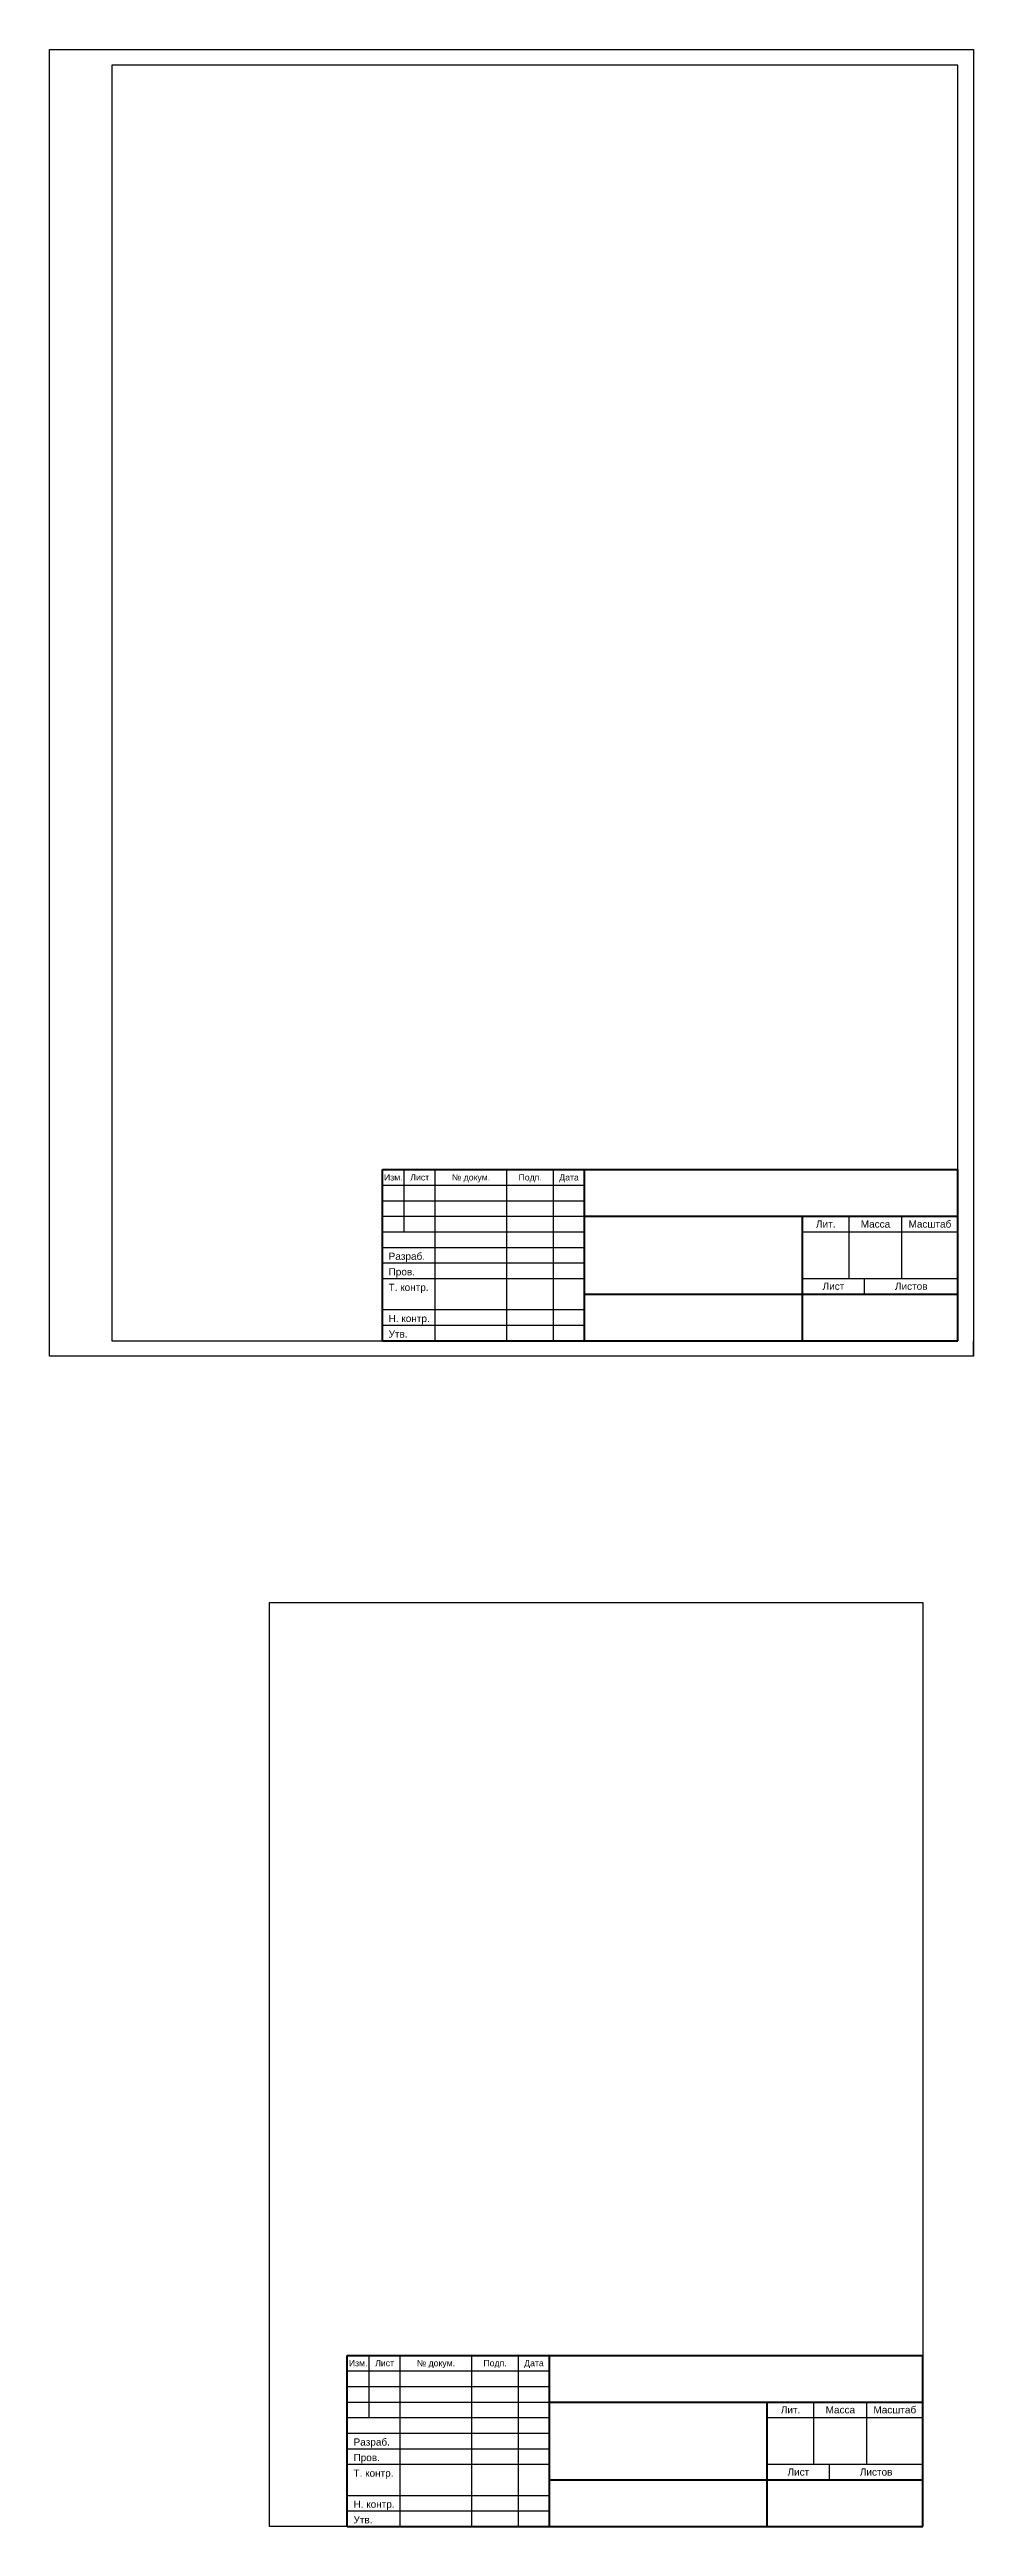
# Model space of a CAD drawing. Header units: millimetres. Extents: x 63961 to 114418, y 167972 to 194301.
# Drawn here: x 64569 to 69321, y 167972 to 180710 of the extents above; entities that cross this region are included whole.
import ezdxf
from ezdxf.enums import TextEntityAlignment as Align

# ---------------------------------------------------------------- set-up
doc = ezdxf.new("R2010")
doc.units = ezdxf.units.MM
doc.layers.add('Рамка', color=7, linetype='Continuous')
doc.styles.get("Standard").update_dxf_attribs({"font": 'arial.ttf'})

msp = doc.modelspace()

# ---------------------------------------------------------------- texts
at = {"layer": 'Рамка'}
for s, height, p in [('Изм.', 32, (66337.177, 174910.261)), ('Лист', 32, (66473.177, 174910.261)), ('№ докум.', 32, (66737.177, 174910.261)), ('Подп.', 32, (67041.177, 174910.261)), ('Дата', 32, (67241.177, 174910.261)), ('Лит.', 36.8, (68561.177, 174670.261)), ('Масса', 36.8, (68817.177, 174670.261)), ('Масштаб', 36.8, (69097.177, 174670.261)), ('Лист', 36.8, (68601.177, 174350.261)), ('Листов', 36.8, (69001.177, 174350.261)), ('Изм.', 32, (66156.603, 168812.278)), ('Лист', 32, (66292.603, 168812.278)), ('№ докум.', 32, (66556.603, 168812.278)), ('Подп.', 32, (66860.603, 168812.278)), ('Дата', 32, (67060.603, 168812.278)), ('Лит.', 36.8, (68380.603, 168572.278)), ('Масса', 36.8, (68636.603, 168572.278)), ('Масштаб', 36.8, (68916.603, 168572.278)), ('Лист', 36.8, (68420.603, 168252.278)), ('Листов', 36.8, (68820.603, 168252.278))]:
    msp.add_text(s, height=height, dxfattribs=at).set_placement(p, align=Align.MIDDLE_CENTER)
for s, p in [('Разраб.', (66313.177, 174486.261)), ('Пров.', (66313.177, 174406.261)), ('Т. контр.', (66313.177, 174326.261)), ('Н. контр.', (66313.177, 174166.261)), ('Утв.', (66313.177, 174086.261)), ('Разраб.', (66132.603, 168388.278)), ('Пров.', (66132.603, 168308.278)), ('Т. контр.', (66132.603, 168228.278)), ('Утв.', (66132.603, 167988.278)), ('Н. контр.', (66132.603, 168068.278))]:
    msp.add_text(s, height=36.8, dxfattribs=at).set_placement(p)

# ---------------------------------------------------------------- linework, layer by layer
at = {"layer": 'Рамка', "lineweight": 50}
for p, q in [((66281.177, 174950.261), (69241.177, 174950.261)), ((66281.177, 174070.261), (66281.177, 174950.261)), ((67321.177, 174070.261), (67321.177, 174950.261)), ((69241.177, 174070.261), (69241.177, 174950.261)), ((67321.177, 174710.261), (69241.177, 174710.261)), ((68441.177, 174070.261), (68441.177, 174710.261)), ((67321.177, 174310.261), (69241.177, 174310.261)), ((66281.177, 174070.261), (69241.177, 174070.261)), ((66100.603, 168852.278), (69060.603, 168852.278)), ((66100.603, 167972.278), (66100.603, 168852.278)), ((67140.603, 167972.278), (67140.603, 168852.278)), ((69060.603, 167972.278), (69060.603, 168852.278)), ((67140.603, 168612.278), (69060.603, 168612.278)), ((68260.603, 167972.278), (68260.603, 168612.278)), ((67140.603, 168212.278), (69060.603, 168212.278)), ((66100.603, 167972.278), (69060.603, 167972.278))]:
    msp.add_line(p, q, dxfattribs=at)
at = {"layer": 'Рамка', "lineweight": 25}
for p, q in [((66393.177, 174630.261), (66393.177, 174950.261)), ((66553.177, 174070.261), (66553.177, 174950.261)), ((66921.177, 174070.261), (66921.177, 174950.261)), ((67161.177, 174070.261), (67161.177, 174950.261)), ((66281.177, 174870.261), (67321.177, 174870.261)), ((66281.177, 174790.261), (67321.177, 174790.261)), ((66281.177, 174710.261), (67321.177, 174710.261)), ((68681.177, 174390.261), (68681.177, 174710.261)), ((68953.177, 174390.261), (68953.177, 174710.261)), ((66281.177, 174630.261), (67321.177, 174630.261)), ((66281.177, 174550.261), (67321.177, 174550.261)), ((68441.177, 174630.261), (69241.177, 174630.261)), ((66281.177, 174470.261), (67321.177, 174470.261)), ((66281.177, 174390.261), (67321.177, 174390.261)), ((68441.177, 174390.261), (69241.177, 174390.261)), ((68761.177, 174310.261), (68761.177, 174390.261)), ((66281.177, 174230.261), (67321.177, 174230.261)), ((66281.177, 174150.261), (67321.177, 174150.261)), ((66212.603, 168532.278), (66212.603, 168852.278)), ((66372.603, 167972.278), (66372.603, 168852.278)), ((66740.603, 167972.278), (66740.603, 168852.278)), ((66980.603, 167972.278), (66980.603, 168852.278)), ((66100.603, 168772.278), (67140.603, 168772.278)), ((66100.603, 168692.278), (67140.603, 168692.278)), ((66100.603, 168612.278), (67140.603, 168612.278)), ((66100.603, 168532.278), (67140.603, 168532.278)), ((68260.603, 168532.278), (69060.603, 168532.278)), ((68500.603, 168292.278), (68500.603, 168612.278)), ((68772.603, 168292.278), (68772.603, 168612.278)), ((66100.603, 168452.278), (67140.603, 168452.278)), ((66100.603, 168372.278), (67140.603, 168372.278)), ((66100.603, 168292.278), (67140.603, 168292.278)), ((68260.603, 168292.278), (69060.603, 168292.278)), ((68580.603, 168212.278), (68580.603, 168292.278)), ((66100.603, 168132.278), (67140.603, 168132.278)), ((66100.603, 168052.278), (67140.603, 168052.278))]:
    msp.add_line(p, q, dxfattribs=at)
at = {"layer": 'Рамка'}
for q in [(69321.177, 174070.261), (69241.177, 173990.261)]:
    msp.add_line((69321.177, 173990.261), q, dxfattribs=at)
for points in [[(69321.177, 180710.261), (69321.177, 173990.261), (64569.177, 173990.261), (64569.177, 180710.261)], [(69241.177, 180630.261), (64889.177, 180630.261), (64889.177, 174070.261), (69241.177, 174070.261)], [(65700.603, 172724.278), (69060.603, 172724.278), (69060.603, 167972.278), (65700.603, 167972.278)]]:
    msp.add_lwpolyline(points, close=True, dxfattribs=at)

msp.set_redraw_order([(e.dxf.handle, doc.entitydb.next_handle()) for e in msp.query("TEXT MTEXT ATTDEF DIMENSION ARC_DIMENSION")])  # texts and dimensions are drawn at this point

doc.saveas('drawing.dxf')
